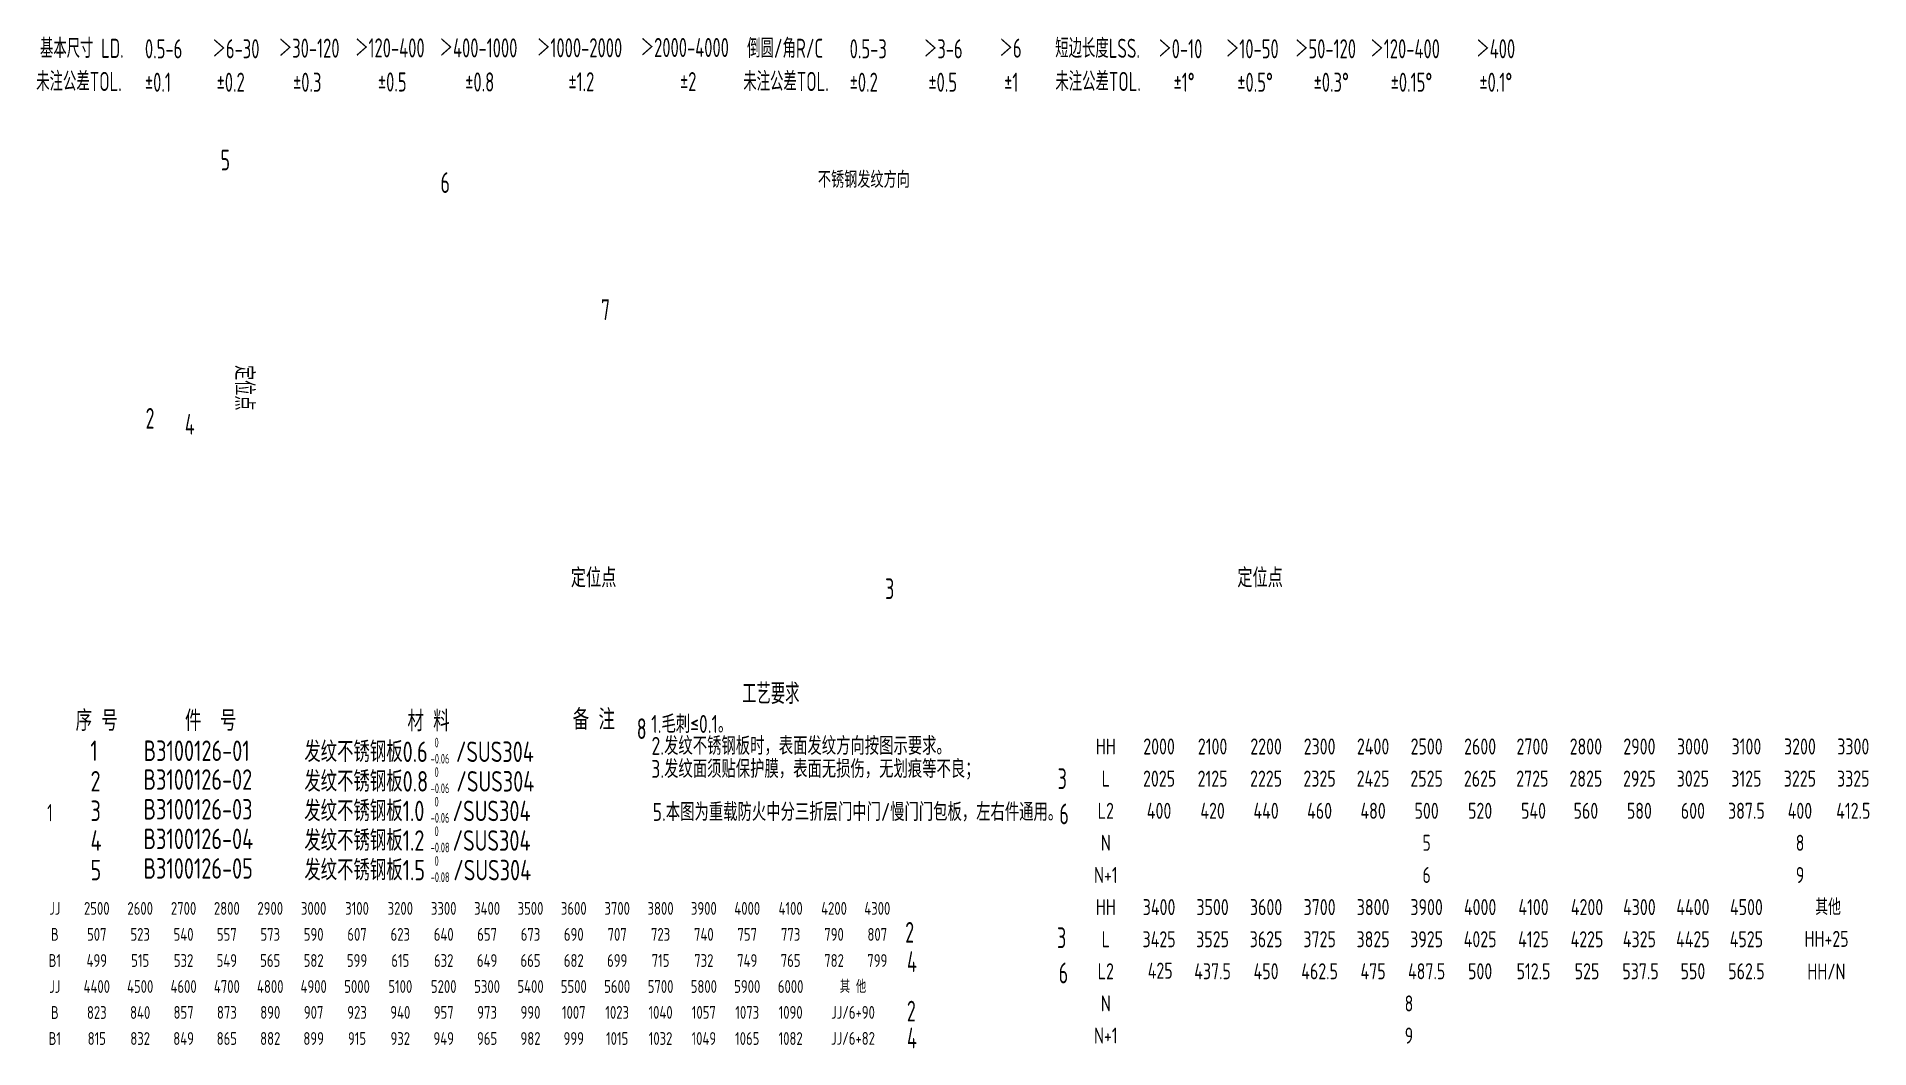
# Model space of a CAD drawing. Header units: inches. Extents: x 14216 to 120088, y -28687 to 23559.
# Drawn here: x 61113 to 62544, y 7801 to 8591 of the extents above; entities that cross this region are included whole.
import ezdxf
from ezdxf.enums import TextEntityAlignment as Align

# ---------------------------------------------------------------- set-up
doc = ezdxf.new("R2010")
doc.units = ezdxf.units.IN
doc.header["$LTSCALE"] = 0.3
doc.header["$MEASUREMENT"] = 0
for name, color, linetype in [('2', 2, 'Continuous'), ('2细实线', 2, 'Continuous'), ('6', 3, 'Continuous'), ('7', 4, 'Continuous')]:
    doc.layers.add(name, color=color, linetype=linetype)
doc.layers.add('粗实线', color=7, linetype='Continuous', lineweight=30)
doc.styles.add('HZ', font='isocp2.shx', dxfattribs={"width": 0.7, "bigfont": 'hztxt.shx'})

msp = doc.modelspace()

# ---------------------------------------------------------------- texts
at = {"layer": '2', "color": 6, "style": 'HZ', "width": 0.8}
msp.add_text('不锈钢发纹方向', height=12.82, dxfattribs=at).set_placement((61723.1, 8472.8))
msp.add_text('定位点', height=14.85, rotation=270, dxfattribs=at).set_placement((61275.1, 8316.7), align=Align.MIDDLE_CENTER)
for p in [(61547.9, 8168.3), (62068.5, 8168.3)]:
    msp.add_text('定位点', height=14.85, dxfattribs=at).set_placement(p, align=Align.MIDDLE_CENTER)
for s, p in [('1.毛刺≤0.1。', (61592.9, 8043)), ('2.发纹不锈钢板时，表面发纹方向按图示要求。', (61593.1, 8025.9)), ('3.发纹面须贴保护膜，表面无损伤，无划痕等不良；', (61592.9, 8007.9)), ('5.本图为重载防火中分三折层门中门/慢门门包板，左右件通用。', (61594, 7974.3))]:
    msp.add_text(s, height=14, dxfattribs=at).set_placement(p, align=Align.BOTTOM_LEFT)
at = {"layer": '2', "char_height": 7.58, "attachment_point": 1, "style": 'HZ'}
for s, insert in [(' 0\\P-0.06', (61420.6, 8043.5)), (' 0\\P-0.06', (61420.6, 8020.4)), (' 0\\P-0.06', (61420.6, 7997.3)), (' 0\\P-0.08', (61420.6, 7974.2)), (' 0\\P-0.08', (61420.6, 7951))]:
    msp.add_mtext(s, dxfattribs=dict(at, insert=insert))
at = {"layer": '2细实线', "style": 'HZ', "width": 0.8}
for s, p in [('序 号', (61143.3, 8048.8)), ('件  号', (61228.7, 8048.8)), ('材 料', (61402.5, 8048.5)), ('备 注', (61531.6, 8049.7)), ('1', (61154.8, 8025.3)), ('B3100126-01', (61196.4, 8025.3)), ('发纹不锈钢板0.6   /SUS304', (61321.9, 8024.5)), ('2 ', (61154.9, 8001.5)), ('B3100126-02', (61196.3, 8002.8)), ('发纹不锈钢板0.8   /SUS304', (61321.9, 8001.4)), ('3', (61154.9, 7978.4)), ('B3100126-03', (61196.3, 7979.6)), ('发纹不锈钢板1.0   /SUS304', (61321.9, 7978.3)), ('4', (61154.9, 7955.2)), ('B3100126-04', (61196.3, 7956.5)), ('发纹不锈钢板1.2   /SUS304', (61321.9, 7955.2)), ('5', (61154.9, 7932.1)), ('B3100126-05', (61196.3, 7933.4)), ('发纹不锈钢板1.5   /SUS304', (61321.9, 7932.1))]:
    msp.add_text(s, height=16, dxfattribs=at).set_placement(p)
for s, height, p in [('HH', 12.54, (61948, 8036.6)), ('2000', 12.54, (61989.6, 8036.6)), ('2100', 12.54, (62031.4, 8036.6)), ('2200', 12.54, (62073.2, 8036.6)), ('2300', 12.54, (62115, 8036.6)), ('2400', 12.54, (62156.8, 8036.6)), ('2500', 12.54, (62198.6, 8036.6)), ('2600', 12.54, (62240.4, 8036.6)), ('2700', 12.54, (62281.2, 8036.6)), ('2800', 12.54, (62323, 8036.6)), ('2900', 12.54, (62364.8, 8036.6)), ('3000', 12.54, (62406.6, 8036.6)), ('3100', 12.54, (62448.4, 8036.6)), ('3200', 12.54, (62490.2, 8036.6)), ('3300', 12.54, (62531.9, 8036.6)), ('L', 12.5, (61948, 8011.5)), ('2025', 12.54, (61989.6, 8011.5)), ('2125', 12.54, (62031.4, 8011.5)), ('2225', 12.54, (62073.2, 8011.5)), ('2325', 12.54, (62115, 8011.5)), ('2425', 12.54, (62156.8, 8011.5)), ('2525', 12.54, (62198.6, 8011.5)), ('2625', 12.54, (62240.4, 8011.5)), ('2725', 12.54, (62281.2, 8011.5)), ('2825', 12.54, (62323, 8011.5)), ('2925', 12.54, (62364.8, 8011.5)), ('3025', 12.54, (62406.6, 8011.5)), ('3125', 12.54, (62448.4, 8011.5)), ('3225', 12.54, (62490.2, 8011.5)), ('3325', 12.54, (62531.9, 8011.5)), ('L2', 12.54, (61948, 7986.4)), ('400', 12.54, (61989.6, 7986.4)), ('420', 12.54, (62031.4, 7986.4)), ('440', 12.54, (62073.2, 7986.4)), ('460', 12.54, (62115, 7986.4)), ('480', 12.54, (62156.8, 7986.4)), ('500', 12.54, (62198.6, 7986.4)), ('520', 12.54, (62240.4, 7986.4)), ('540', 12.54, (62282.1, 7986.4)), ('560', 12.54, (62323, 7986.4)), ('580', 12.54, (62364.8, 7986.4)), ('600', 12.54, (62406.6, 7986.4)), ('387.5', 12.54, (62448.4, 7986.4)), ('400', 12.54, (62490.2, 7986.4)), ('412.5', 12.54, (62531.9, 7986.4)), ('N', 12.5, (61948, 7961.4)), ('5', 12.5, (62198.6, 7961.4)), ('8', 12.5, (62490.3, 7961.4)), ('N+1', 12.54, (61948, 7936.3)), ('6', 12.5, (62198.6, 7936.3)), ('9', 12.5, (62490.3, 7936.3)), ('HH', 12.54, (61948, 7911.2)), ('3400', 12.54, (61989.6, 7911.2)), ('3500', 12.54, (62031.4, 7911.2)), ('3600', 12.54, (62073.2, 7911.2)), ('3700', 12.54, (62115, 7911.2)), ('3800', 12.54, (62156.8, 7911.2)), ('3900', 12.54, (62198.6, 7911.2)), ('4000', 12.54, (62240.4, 7911.2)), ('4100', 12.54, (62282.1, 7911.2)), ('4200', 12.54, (62323.9, 7911.2)), ('4300', 12.54, (62364.8, 7911.2)), ('4400', 12.54, (62406.6, 7911.2)), ('4500', 12.54, (62448.4, 7911.2)), ('其他', 12.54, (62512.2, 7911.3)), ('JJ', 10, (61127, 7910.2)), ('2500', 10, (61159.8, 7910.2)), ('2600', 10, (61193.7, 7910.2)), ('2700', 10, (61227.6, 7910.2)), ('2800', 10, (61261.4, 7910.2)), ('2900', 10, (61295.3, 7910.2)), ('3000', 10, (61329.2, 7910.2)), ('3100', 10, (61363.1, 7910.2)), ('3200', 10, (61396.9, 7910.2)), ('3300', 10, (61430.8, 7910.2)), ('3400', 10, (61464.7, 7910.2)), ('3500', 10, (61498.6, 7910.2)), ('3600', 10, (61532.4, 7910.2)), ('3700', 10, (61566.3, 7910.2)), ('3800', 10, (61600.2, 7910.2)), ('3900', 10, (61634, 7910.2)), ('4000', 10, (61667.9, 7910.2)), ('4100', 10, (61701.8, 7910.2)), ('4200', 10, (61735.7, 7910.2)), ('4300', 10, (61769.5, 7910.2)), ('B', 10, (61127, 7889.9)), ('507', 10, (61159.8, 7889.9)), ('523', 10, (61193.7, 7889.9)), ('540', 10, (61227.6, 7889.9)), ('557', 10, (61261.4, 7889.9)), ('573', 10, (61295.3, 7889.9)), ('590', 10, (61329.2, 7889.9)), ('607', 10, (61363.1, 7889.9)), ('623', 10, (61396.9, 7889.9)), ('640', 10, (61430.8, 7889.9)), ('657', 10, (61464.7, 7889.9)), ('673', 10, (61498.6, 7889.9)), ('690', 10, (61532.4, 7889.9)), ('707', 10, (61566.3, 7889.9)), ('723', 10, (61600.2, 7889.9)), ('740', 10, (61634, 7889.9)), ('757', 10, (61667.9, 7889.9)), ('773', 10, (61701.8, 7889.9)), ('790', 10, (61735.7, 7889.9)), ('807', 10, (61769.5, 7889.9)), ('L', 12.5, (61948, 7886.1)), ('3425', 12.54, (61989.6, 7886.1)), ('3525', 12.54, (62031.4, 7886.1)), ('3625', 12.54, (62073.2, 7886.1)), ('3725', 12.54, (62115, 7886.1)), ('3825', 12.54, (62156.8, 7886.1)), ('3925', 12.54, (62198.6, 7886.1)), ('4025', 12.54, (62240.4, 7886.1)), ('4125', 12.54, (62282.1, 7886.1)), ('4225', 12.54, (62323.9, 7886.1)), ('4325', 12.54, (62364.8, 7886.1)), ('4425', 12.54, (62406.6, 7886.1)), ('4525', 12.54, (62448.4, 7886.1)), ('HH+25', 12.54, (62511, 7886.4)), ('B1', 10, (61127, 7869.5)), ('499', 10, (61159.8, 7869.5)), ('515', 10, (61193.7, 7869.5)), ('532', 10, (61227.6, 7869.5)), ('549', 10, (61261.4, 7869.5)), ('565', 10, (61295.3, 7869.5)), ('582', 10, (61329.2, 7869.5)), ('599', 10, (61363.1, 7869.5)), ('615', 10, (61396.9, 7869.5)), ('632', 10, (61430.8, 7869.5)), ('649', 10, (61464.7, 7869.5)), ('665', 10, (61498.6, 7869.5)), ('682', 10, (61532.4, 7869.5)), ('699', 10, (61566.3, 7869.5)), ('715', 10, (61600.2, 7869.5)), ('732', 10, (61634, 7869.5)), ('749', 10, (61667.9, 7869.5)), ('765', 10, (61701.8, 7869.5)), ('782', 10, (61735.7, 7869.5)), ('799', 10, (61769.5, 7869.5)), ('L2', 12.54, (61948, 7861.1)), ('425', 12.54, (61990.5, 7861.6)), ('437.5', 12.54, (62031.4, 7861.1)), ('450', 12.54, (62073.2, 7861.1)), ('462.5', 12.54, (62115, 7861.1)), ('475', 12.54, (62156.8, 7861.1)), ('487.5', 12.54, (62198.6, 7861.1)), ('500', 12.54, (62240.4, 7861.1)), ('512.5', 12.54, (62282.1, 7861.1)), ('525', 12.54, (62323.9, 7861.1)), ('537.5', 12.54, (62365.7, 7861.1)), ('550', 12.54, (62406.6, 7861.1)), ('562.5', 12.54, (62448.4, 7861.1)), ('HH/N', 12.54, (62510.9, 7860.9)), ('JJ', 10, (61127, 7849.2)), ('4400', 10, (61159.8, 7849.2)), ('4500', 10, (61193.7, 7849.2)), ('4600', 10, (61227.6, 7849.2)), ('4700', 10, (61261.4, 7849.2)), ('4800', 10, (61295.3, 7849.2)), ('4900', 10, (61329.2, 7849.2)), ('5000', 10, (61363.1, 7849.2)), ('5100', 10, (61396.9, 7849.2)), ('5200', 10, (61430.8, 7849.2)), ('5300', 10, (61464.7, 7849.2)), ('5400', 10, (61498.6, 7849.2)), ('5500', 10, (61532.4, 7849.2)), ('5600', 10, (61566.3, 7849.2)), ('5700', 10, (61600.2, 7849.2)), ('5800', 10, (61634, 7849.2)), ('5900', 10, (61667.9, 7849.2)), ('6000', 10, (61701.8, 7849.2)), ('其 他', 10, (61750.5, 7849.2)), ('B', 10, (61127, 7828.9)), ('823', 10, (61159.8, 7828.9)), ('840', 10, (61193.7, 7828.9)), ('857', 10, (61227.6, 7829)), ('873', 10, (61261.4, 7829)), ('890', 10, (61295.3, 7829)), ('907', 10, (61329.2, 7829)), ('923', 10, (61363.1, 7829)), ('940', 10, (61396.9, 7829)), ('957', 10, (61430.8, 7829)), ('973', 10, (61464.7, 7829)), ('990', 10, (61498.6, 7829)), ('1007', 10, (61532.4, 7829)), ('1023', 10, (61566.3, 7829)), ('1040', 10, (61600.2, 7829)), ('1057', 10, (61634, 7829)), ('1073', 10, (61667.9, 7829)), ('1090', 10, (61701.8, 7829)), ('JJ/6+90', 10, (61750.5, 7829)), ('N', 12.5, (61948, 7836)), ('8', 12.5, (62184.8, 7836)), ('N+1', 12.54, (61948, 7810.9)), ('9', 12.5, (62184.8, 7810.9)), ('B1', 10, (61127, 7808.6)), ('815', 10, (61159.8, 7808.6)), ('832', 10, (61193.7, 7808.6)), ('849', 10, (61227.6, 7808.6)), ('865', 10, (61261.4, 7808.6)), ('882', 10, (61295.3, 7808.6)), ('899', 10, (61329.2, 7808.6)), ('915', 10, (61363.1, 7808.6)), ('932', 10, (61396.9, 7808.6)), ('949', 10, (61430.8, 7808.6)), ('965', 10, (61464.7, 7808.6)), ('982', 10, (61498.6, 7808.6)), ('999', 10, (61532.4, 7808.6)), ('1015', 10, (61566.3, 7808.6)), ('1032', 10, (61600.2, 7808.6)), ('1049', 10, (61634, 7808.6)), ('1065', 10, (61667.9, 7808.6)), ('1082', 10, (61701.8, 7808.6)), ('JJ/6+82', 10, (61750.5, 7808.7))]:
    msp.add_text(s, height=height, dxfattribs=at).set_placement(p, align=Align.MIDDLE_CENTER)
at = {"layer": '6', "color": 2, "style": 'HZ', "width": 0.7}
for s, p in [('基本尺寸 LD.', (61115.4, 8574.3)), ('＞120-400', (61361.6, 8574.6)), ('＞400-1000', (61427.6, 8574.6)), ('＞1000-2000', (61503.7, 8574.7)), ('＞2000-4000', (61584.7, 8574.9)), ('倒圆/角R/C', (61667.8, 8574.3)), ('短边长度LSS.', (61908.5, 8574.3)), ('0.5-6', (61197.4, 8573.9)), ('＞6-30', (61250.2, 8573.9)), ('＞30-120', (61302, 8574.4)), ('0.5-3', (61747.9, 8573.9)), ('＞3-6', (61805.9, 8573.9)), ('＞6', (61865, 8574.4)), ('＞0-10', (61989, 8573.9)), ('＞10-50', (62041.8, 8573.9)), ('＞50-120', (62095.8, 8573.9)), ('＞120-400', (62154.7, 8573.9)), ('＞400', (62237.4, 8573.9)), ('未注公差TOL.', (61112.5, 8548.4)), ('%%P0.1', (61197.4, 8547.8)), ('%%P0.2', (61253.4, 8547.8)), ('%%P0.3', (61313.1, 8547.8)), ('%%P0.5', (61379.4, 8548)), ('%%P0.8', (61447.6, 8548)), ('%%P1.2', (61528.2, 8548.2)), ('%%P2', (61615.4, 8548.3)), ('未注公差TOL.', (61664.8, 8548.4)), ('%%P0.2', (61747.9, 8547.8)), ('%%P0.5', (61809.4, 8547.8)), ('%%P1', (61868.6, 8547.8)), ('未注公差TOL.', (61908.6, 8548.4)), ('%%P1%%D', (62000.9, 8547.8)), ('%%P0.5%%D', (62050.7, 8547.8)), ('%%P0.3%%D', (62110.3, 8547.8)), ('%%P0.15%%D', (62170.5, 8547.8)), ('%%P0.1%%D', (62239.8, 8547.8))]:
    msp.add_text(s, height=14.93, dxfattribs=at).set_placement(p)
at = {"layer": '7', "style": 'HZ', "width": 0.7}
for s, height, p in [('5', 16.2, (61256.5, 8486.4)), ('6', 16.2, (61428.3, 8468.8)), ('7', 16.2, (61553.6, 8369.6)), ('2', 16.2, (61197.9, 8284.7)), ('4', 16.2, (61228.6, 8280.1)), ('3', 16.2, (61775.6, 8151.7)), ('8', 16.2, (61581.6, 8042.4)), ('3', 16.2, (61910.4, 8003.4)), ('1', 13.5, (61121.1, 7978.2)), ('6', 16.2, (61911.7, 7975.9)), ('2', 16.2, (61791.3, 7883.4)), ('3', 16.2, (61909.9, 7879.2)), ('4', 16.2, (61792.7, 7860.5)), ('6', 16.2, (61911.2, 7851.7)), ('2', 16.2, (61792.6, 7821.9)), ('4', 16.2, (61792.7, 7800.9))]:
    msp.add_text(s, height=height, dxfattribs=at).set_placement(p)
at = {"layer": '粗实线', "color": 3, "linetype": 'Continuous', "lineweight": -3, "style": 'HZ', "width": 0.7}
msp.add_text('工艺要求', height=16, dxfattribs=at).set_placement((61663.9, 8069.8))

doc.saveas('drawing.dxf')
